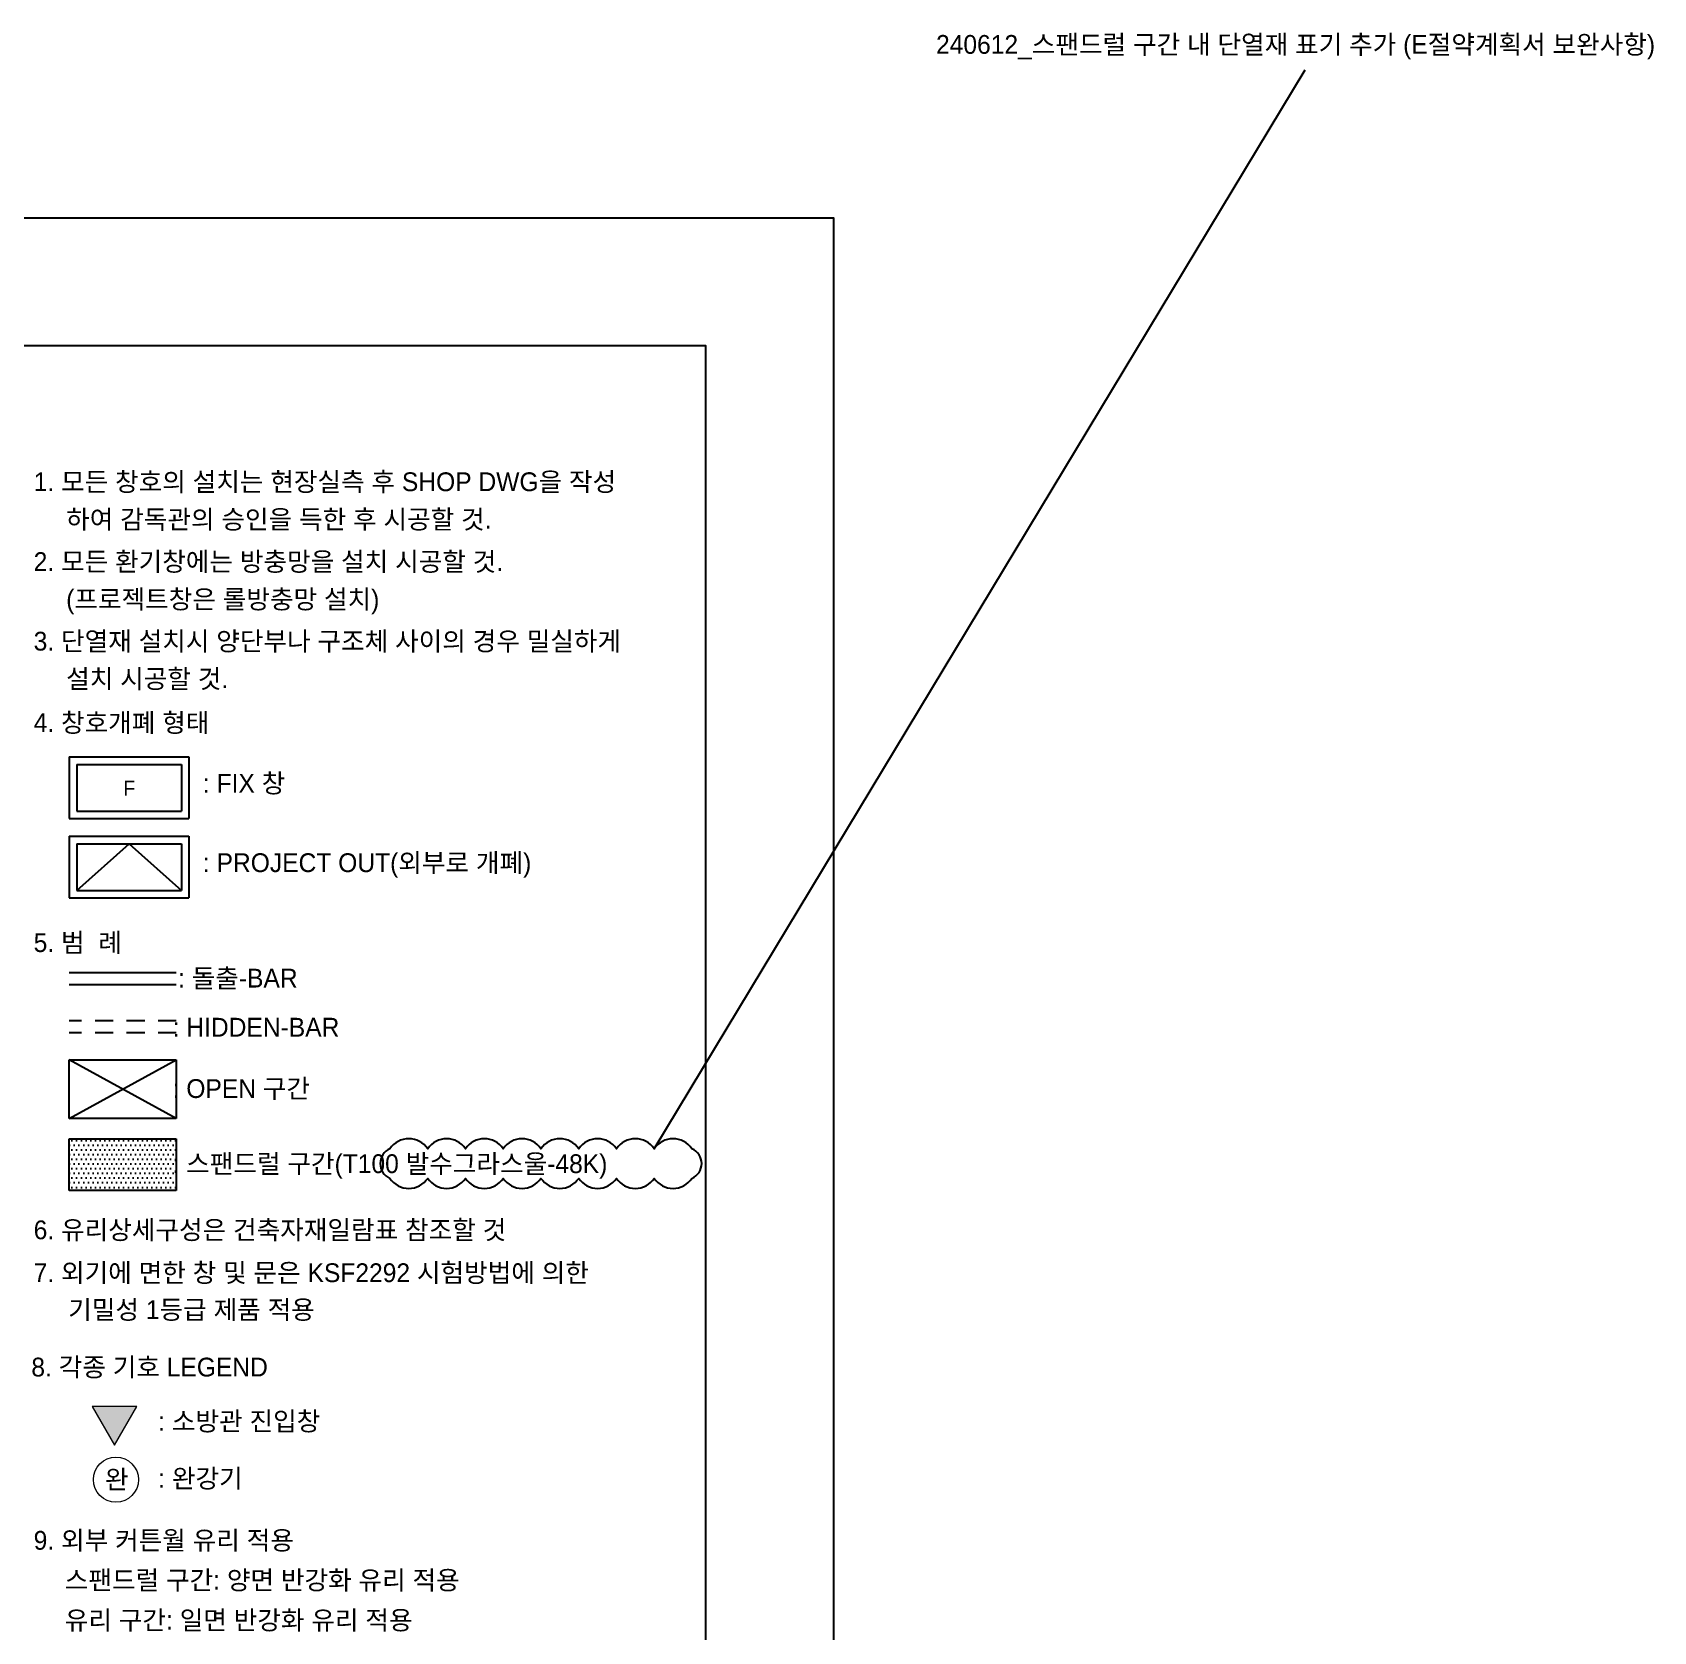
# Model space of a CAD drawing. Header units: millimetres. Extents: x 0 to 950, y 0 to 619.
# Drawn here: x 734.5 to 950, y 406 to 618.7 of the extents above; entities that cross this region are included whole.
import ezdxf
from ezdxf.enums import TextEntityAlignment as Align

# ---------------------------------------------------------------- set-up
doc = ezdxf.new("R2010")
doc.units = ezdxf.units.MM
doc.header["$LTSCALE"] = 3
for name, pattern in [('CENTER', [65, 60, -2, 1, -2]), ('CENTER1', [8, 6, -1, 0, -1]), ('D_HIDDEN', [0.35, 0.2, -0.15]), ('HID', [2.3, 1.5, -0.8])]:
    doc.linetypes.add(name, pattern=pattern)
doc.layers.add('@@240612', color=171, linetype='CONTINUOUS', plot=False)
doc.layers.add('NOPLOT', color=193, linetype='CONTINUOUS', plot=False)
for name, color, linetype, lineweight in [('A-----NPP-1', 5, 'CONTINUOUS', 18), ('A-DETLGEM-1', 7, 'CONTINUOUS', 18), ('Text Notes-1', 7, 'CONTINUOUS', 9)]:
    doc.layers.add(name, color=color, linetype=linetype, lineweight=lineweight)
for name, color, linetype in [('A-DIM-INT', 7, 'CONTINUOUS'), ('A-HID', 8, 'HID'), ('A-TEXT-NOTE', 7, 'CONTINUOUS'), ('CL', 1, 'CENTER'), ('WID', 4, 'CONTINUOUS'), ('win', 4, 'CONTINUOUS')]:
    doc.layers.add(name, color=color, linetype=linetype)
doc.styles.add('Gtx', font='')
doc.styles.add('돋움_2', font='', dxfattribs={"height": 125})
doc.styles.get('Gtx').set_extended_font_data('Dotum')
doc.styles.get('돋움_2').set_extended_font_data('Dotum')

msp = doc.modelspace()

# ---------------------------------------------------------------- texts
at = {"layer": '@@240612', "style": 'Gtx'}
msp.add_text('240612_스팬드럴 구간 내 단열재 표기 추가 (E절약계획서 보완사항)', height=2.5, dxfattribs=at).set_placement((854.61, 615.84))
at = {"layer": 'A-TEXT-NOTE', "style": 'Gtx'}
for s, p in [('1. 모든 창호의 설치는 현장실측 후 SHOP DWG을 작성', (734.63, 557.68)), ('하여 감독관의 승인을 득한 후 시공할 것.', (738.95, 552.68)), ('2. 모든 환기창에는 방충망을 설치 시공할 것.', (734.63, 547.06)), ('(프로젝트창은 롤방충망 설치)', (738.95, 542.06)), ('3. 단열재 설치시 양단부나 구조체 사이의 경우 밀실하게', (734.63, 536.48)), ('설치 시공할 것.', (738.95, 531.48)), ('4. 창호개폐 형태', (734.63, 525.64)), (': FIX 창', (757.13, 517.58)), (': PROJECT OUT(외부로 개폐)', (757.13, 507.02)), ('5. 범  례', (734.63, 496.39)), ('             : 돌출-BAR', (742.01, 491.67)), ('                : HIDDEN-BAR', (738.57, 485.14)), ('                : OPEN 구간', (738.57, 476.98)), ('                : 스팬드럴 구간(T100 발수그라스울-48K)', (738.55, 466.99)), ('6. 유리상세구성은 건축자재일람표 참조할 것', (734.63, 458.19)), ('7. 외기에 면한 창 및 문은 KSF2292 시험방법에 의한', (734.63, 452.49)), ('기밀성 1등급 제품 적용', (739.23, 447.58)), ('8. 각종 기호 LEGEND', (734.32, 439.94)), (': 소방관 진입창', (751.19, 432.74)), (': 완강기', (751.19, 425.14)), ('9. 외부 커튼월 유리 적용', (734.63, 416.9)), ('스팬드럴 구간: 양면 반강화 유리 적용', (738.77, 411.61)), ('유리 구간: 일면 반강화 유리 적용', (738.77, 406.28))]:
    msp.add_text(s, height=2.5, dxfattribs=at).set_placement(p)
msp.add_text('F', height=2, dxfattribs=at).set_placement((747.34, 518.19), align=Align.MIDDLE_CENTER)
at = {"layer": 'Text Notes-1', "insert": (744.11, 427.51), "char_height": 2.5, "width": 4.2489, "attachment_point": 1, "style": '돋움_2'}
msp.add_mtext('\\f돋움|b0|i0|c129|p50|;완', dxfattribs=at)

# ---------------------------------------------------------------- hatches: boundary and pattern name
at = {"layer": 'A-DETLGEM-1'}
msp.add_hatch(color=256, dxfattribs=at).paths.add_polyline_path([(745.37, 430.82), (748.33, 435.94), (742.41, 435.94)])
at = {"layer": 'A-DIM-INT', "ltscale": 10}
h = msp.add_hatch(dxfattribs=at)
h.set_pattern_fill('DOTS', color=252, scale=10, style=0)
h.set_pattern_definition([(0, (-149.0316, 993.84173), (0.3125, 0.625), [0, -0.625])])
h.paths.add_polyline_path([(739.37, 471.56), (753.59, 471.56), (753.59, 464.66), (739.37, 464.66)])

# ---------------------------------------------------------------- linework, layer by layer
at = {"layer": '@@240612'}
msp.add_lwpolyline([(817.14, 470.23), (903.67, 613.71)], dxfattribs=at)
msp.add_lwpolyline([(782, 466.29, 0.53213), (787.02, 466.29, 0.53213), (792.04, 466.29, 0.53213), (797.06, 466.29, 0.53213), (802.08, 466.29, 0.53213), (807.1, 466.29, 0.53213), (812.12, 466.29, 0.53213), (817.14, 466.29, 0.53213), (822.16, 466.29, 0.654819), (822.16, 470.23, 0.53213), (817.14, 470.23, 0.53213), (812.12, 470.23, 0.53213), (807.1, 470.23, 0.53213), (802.08, 470.23, 0.53213), (797.06, 470.23, 0.53213), (792.04, 470.23, 0.53213), (787.02, 470.23, 0.53213), (782, 470.23, 0.654819), (782, 466.29)], format="xyb", close=True, dxfattribs=at)
at = {"layer": 'A-----NPP-1'}
for p, q in [((748.33, 435.94), (742.41, 435.94)), ((742.41, 435.94), (745.37, 430.82)), ((745.37, 430.82), (748.33, 435.94))]:
    msp.add_line(p, q, dxfattribs=at)
msp.add_circle((745.57, 426.22), 3, dxfattribs=at)
at = {"layer": 'A-HID', "color": 8, "linetype": 'D_HIDDEN', "ltscale": 4}
for p, q in [((753.59, 487.26), (739.37, 487.26)), ((753.59, 485.66), (739.37, 485.66))]:
    msp.add_line(p, q, dxfattribs=at)
at = {"layer": 'CL'}
for p, q in [((739.37, 474.26), (753.59, 482.04)), ((753.59, 474.26), (739.37, 482.04))]:
    msp.add_line(p, q, dxfattribs=at)
for points in [[(739.37, 482.04), (753.59, 482.04), (753.59, 474.26), (739.37, 474.26)], [(739.37, 471.56), (753.59, 471.56), (753.59, 464.66), (739.37, 464.66)]]:
    msp.add_lwpolyline(points, close=True, dxfattribs=at)
at = {"layer": 'NOPLOT'}
for points in [[(0, 0), (841, 0), (841, 594), (0, 594)], [(31, 17), (824, 17), (824, 577), (31, 577)]]:
    msp.add_lwpolyline(points, close=True, dxfattribs=at)
at = {"layer": 'WID'}
for p, q in [((739.37, 522.34), (755.27, 522.34)), ((739.37, 522.34), (739.37, 514.14)), ((755.27, 522.34), (755.27, 514.14)), ((740.37, 521.34), (754.27, 521.34)), ((740.37, 521.34), (740.37, 515.14)), ((754.27, 521.34), (754.27, 515.14)), ((739.37, 514.14), (755.27, 514.14)), ((740.37, 515.14), (754.27, 515.14)), ((739.37, 511.78), (755.27, 511.78)), ((739.37, 511.78), (739.37, 503.58)), ((755.27, 511.78), (755.27, 503.58)), ((740.37, 510.78), (754.27, 510.78)), ((740.37, 510.78), (740.37, 504.58)), ((754.27, 510.78), (754.27, 504.58)), ((740.37, 504.58), (754.27, 504.58)), ((739.37, 503.58), (755.27, 503.58))]:
    msp.add_line(p, q, dxfattribs=at)
at = {"layer": 'win'}
for p, q in [((753.59, 493.62), (739.37, 493.62)), ((753.59, 492.02), (739.37, 492.02))]:
    msp.add_line(p, q, dxfattribs=at)
at = {"layer": 'win', "color": 1, "linetype": 'CENTER1'}
msp.add_lwpolyline([(740.37, 504.58), (747.32, 510.78), (754.27, 504.58)], dxfattribs=at)

msp.set_redraw_order([(e.dxf.handle, doc.entitydb.next_handle()) for e in msp.query("TEXT MTEXT ATTDEF DIMENSION ARC_DIMENSION")])  # texts and dimensions are drawn at this point

doc.saveas('drawing.dxf')
